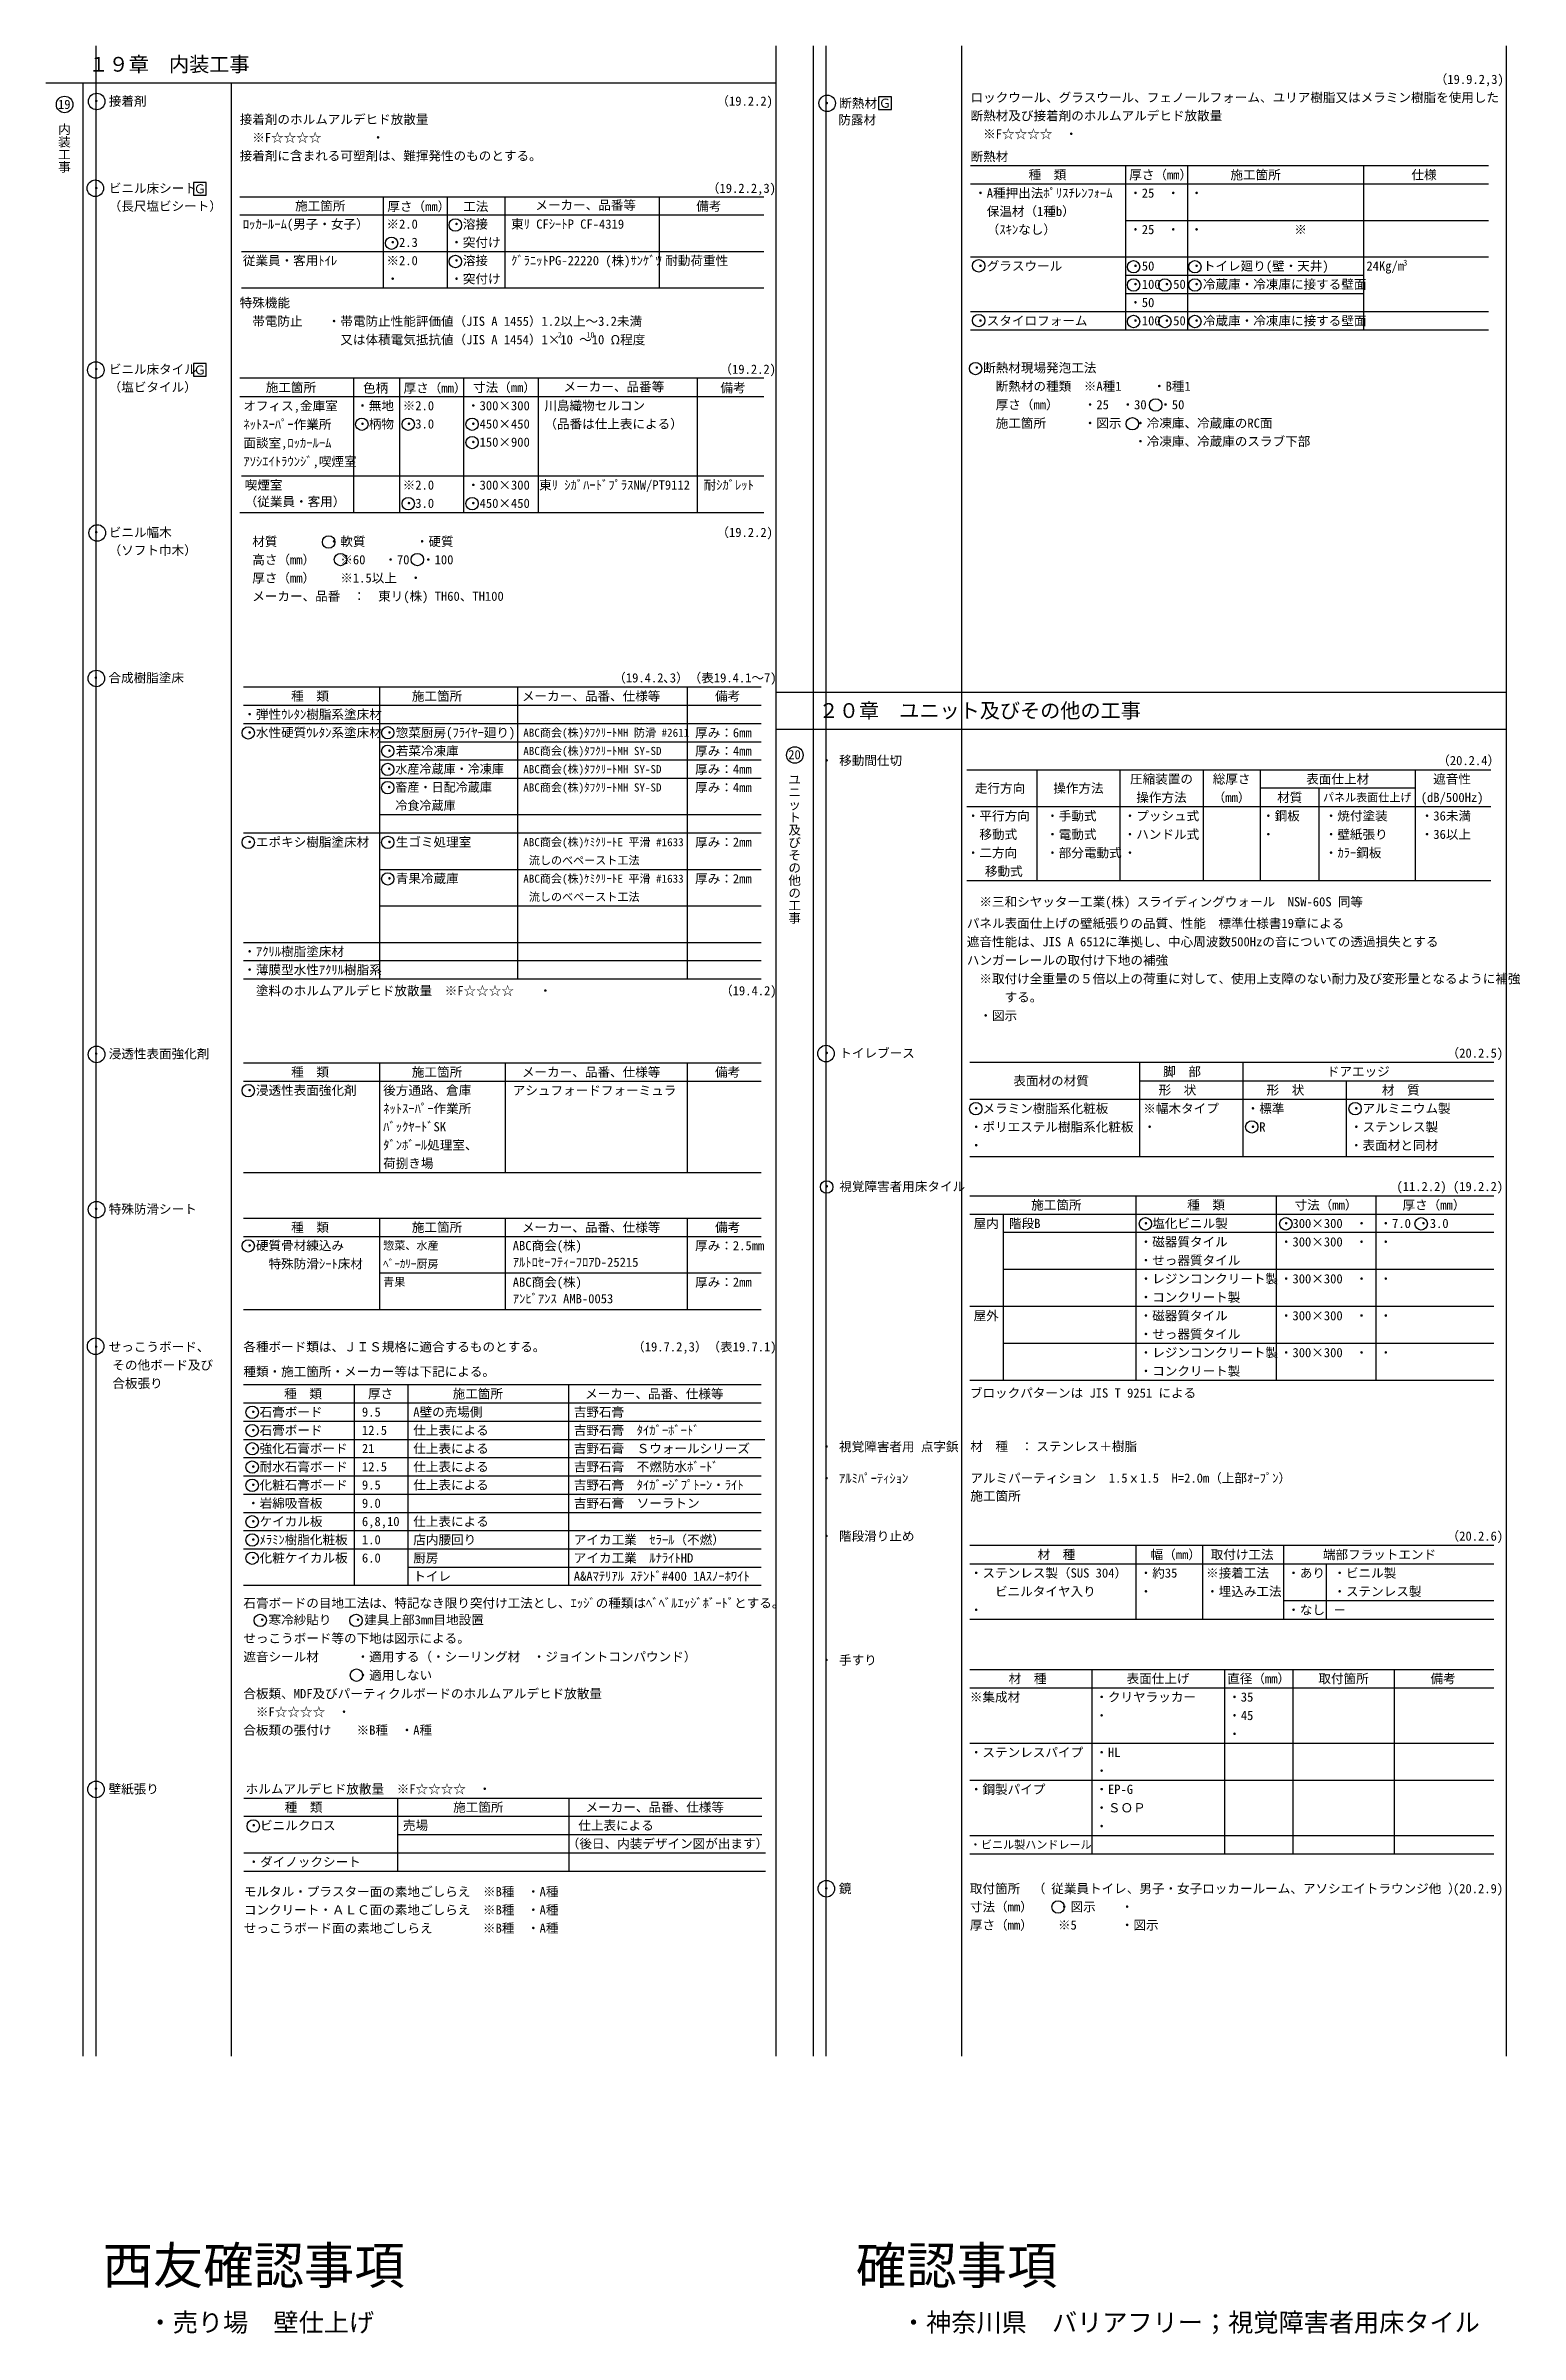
# Model space of a CAD drawing. Header units: millimetres. Extents: x 1 to 4376, y -95 to 584.
# Drawn here: x 2695 to 3095, y -36 to 584 of the extents above; entities that cross this region are included whole.
import ezdxf
from ezdxf.enums import TextEntityAlignment as Align

# ---------------------------------------------------------------- set-up
doc = ezdxf.new("R2010")
doc.units = ezdxf.units.MM
doc.header["$LTSCALE"] = 0.2
doc.layers.get('Defpoints').update_dxf_attribs({"color": 40})
for name, color, linetype in [('中枠', 6, 'Continuous'), ('文字', 7, 'Continuous'), ('文字2', 2, 'Continuous'), ('表', 4, 'Continuous')]:
    doc.layers.add(name, color=color, linetype=linetype)
doc.styles.add('@ＭＳ ゴシック', font='@MS Gothic.ttf', dxfattribs={"width": 0.85})
doc.styles.add('_Gothic_', font='MS Gothic.ttf', dxfattribs={"height": 1})
doc.styles.add('text', font='MS Gothic.ttf')
doc.styles.add('ＭＳ ゴシック', font='MS Gothic.ttf')

msp = doc.modelspace()

# ---------------------------------------------------------------- texts
at = {"layer": 'Defpoints', "style": 'ＭＳ ゴシック'}
msp.add_text('A壁の売場側', height=2.5, dxfattribs=at).set_placement((2794.79, 214.02), align=Align.MIDDLE_LEFT)
at = {"layer": '文字', "color": 7, "lineweight": -3, "style": '_Gothic_'}
for s, p in [('１９章\u3000内装工事', (2706.78, 579.12)), ('２０章\u3000ユニット及びその他の工事', (2904.66, 404.04))]:
    msp.add_text(s, height=4, dxfattribs=at).set_placement(p, align=Align.MIDDLE_LEFT)
at = {"layer": '文字', "style": 'ＭＳ ゴシック'}
for s, p in [('（19.9.2,3)', (3090.31, 575.05)), ('（19.2.2)', (2892.25, 569.15)), ('（19.2.2,3)', (2893.08, 545.54)), ('（19.2.2)', (2893.08, 496.52)), ('（19.2.2)', (2892.25, 452.32)), ('（19.4.2､3）（表19.4.1～7)', (2893.25, 412.91)), ('（20.2.4）', (3089.3, 390.51)), ('（19.4.2)', (2893.25, 328.15)), ('（20.2.5)', (3090.13, 311.25)), ('(11.2.2) (19.2.2)', (3090.13, 275.11)), ('（19.7.2,3）（表19.7.1)', (2893.25, 231.68)), ('（20.2.6)', (3090.13, 180.4)), ('(20.2.9)', (3090.13, 84.91))]:
    msp.add_text(s, height=2.5, dxfattribs=at).set_placement(p, align=Align.MIDDLE_RIGHT)
for s, height, p in [('・ 接着剤', 2.5, (2707.17, 569.15)), ('ロックウール、グラスウール、フェノールフォーム、ユリア樹脂又はメラミン樹脂を使用した', 2.5, (2945.81, 570.13)), ('接着剤のホルムアルデヒド放散量', 2.5, (2747.75, 564.21)), ('・ 断熱材', 2.5, (2905.13, 568.58)), ('防露材', 2.5, (2909.97, 564.08)), ('断熱材及び接着剤のホルムアルデヒド放散量', 2.5, (2945.81, 565.19)), ('\u3000※F☆☆☆☆\u3000\u3000\u3000\u3000・', 2.5, (2747.75, 559.27)), ('\u3000※F☆☆☆☆\u3000・', 2.5, (2945.81, 560.25)), ('接着剤に含まれる可塑剤は、難揮発性のものとする。', 2.5, (2747.75, 554.33)), ('断熱材', 2.5, (2945.81, 554.13)), ('・ ビニル床シート', 2.5, (2707.17, 545.54)), ('・A種押出法ﾎﾟﾘｽﾁﾚﾝﾌｫｰﾑ', 2.5, (2946.79, 544.24)), ('（長尺塩ビシート）', 2.5, (2712.25, 540.69)), ('\u3000保温材', 2.5, (2946.79, 539.3)), ('（1種b）', 2.5, (2960.42, 539.3)), ('・25\u3000・', 2.5, (2988.8, 544.24)), ('・', 2.5, (3005.36, 544.24)), ('ﾛｯｶｰﾙｰﾑ(男子・女子）', 2.5, (2748.61, 535.83)), ('※2.0', 2.5, (2787.52, 535.83)), ('・溶接', 2.5, (2804.81, 535.83)), ('東ﾘ CFｼｰﾄP CF-4319', 2.5, (2821.29, 535.83)), ('\u3000（ｽｷﾝなし）', 2.5, (2946.79, 534.36)), ('・25\u3000・', 2.5, (2988.8, 534.36)), ('・', 2.5, (3005.36, 534.36)), ('※', 2.5, (3033.55, 534.36)), ('※2.0', 2.5, (2787.52, 525.95)), ('・2.3', 2.5, (2787.52, 530.89)), ('・突付け', 2.5, (2804.81, 530.89)), ('・溶接', 2.5, (2804.81, 525.95)), ('・', 2.5, (2787.52, 521)), ('・突付け', 2.5, (2804.81, 521)), ('・グラスウール', 2.5, (2946.79, 524.48)), ('・50', 2.5, (2988.8, 524.48)), ('・トイレ廻り(壁・天井)', 2.5, (3005.36, 524.48)), ('・冷蔵庫・冷凍庫に接する壁面', 2.5, (3005.36, 519.53)), ('24Kg/m', 2.5, (3053.08, 524.48)), ('3', 1.6, (3063.07, 525.38)), ('特殊機能', 2.5, (2747.75, 514.52)), ('・100・50', 2.5, (2988.8, 519.53)), ('・50', 2.5, (2988.8, 514.59)), ('\u3000帯電防止\u3000\u3000・帯電防止性能評価値（JIS A 1455）1.2以上～3.2未満', 2.5, (2747.75, 509.52)), ('・スタイロフォーム', 2.5, (2946.79, 509.65)), ('・100・50', 2.5, (2988.8, 509.65)), ('・冷蔵庫・冷凍庫に接する壁面', 2.5, (3005.36, 509.65)), ('\u3000\u3000\u3000\u3000\u3000\u3000\u3000\u3000又は体積電気抵抗値（JIS A 1454）1×10 ～10 Ω程度', 2.5, (2747.75, 504.52)), ('2', 1.54, (2833.97, 505.8)), ('10', 1.538, (2841.72, 505.8)), ('・ ビニル床タイル', 2.5, (2707.17, 496.52)), ('・断熱材現場発泡工法', 2.5, (2945.81, 496.91)), ('（塩ビタイル）', 2.5, (2712.25, 491.67)), ('\u3000\u3000断熱材の種類\u3000※A種1\u3000\u3000 ・B種1', 2.5, (2945.81, 491.91)), ('オフィス,金庫室', 2.5, (2748.75, 486.6)), ('・無地', 2.5, (2779.33, 486.64)), ('※2.0', 2.5, (2791.92, 486.64)), ('・300×300', 2.5, (2809.36, 486.64)), ('川島織物セルコン', 2.5, (2830.32, 486.64)), ('\u3000\u3000厚さ（mm）\u3000\u3000・25\u3000・30\u3000・50', 2.5, (2945.81, 486.91)), ('ﾈｯﾄｽｰﾊﾟｰ作業所', 2.5, (2748.75, 481.58)), ('面談室,ﾛｯｶｰﾙｰﾑ', 2.5, (2748.75, 476.55)), ('・柄物', 2.5, (2779.33, 481.7)), ('・3.0', 2.5, (2791.92, 481.7)), ('・450×450', 2.5, (2809.36, 481.7)), ('・150×900', 2.5, (2809.36, 476.76)), ('（品番は仕上表による）', 2.5, (2830.32, 481.7)), ('  \u3000施工箇所\u3000\u3000\u3000・図示\u3000・冷凍庫、冷蔵庫のRC面', 2.5, (2945.81, 481.91)), ('\u3000\u3000\u3000\u3000\u3000\u3000\u3000\u3000\u3000\u3000\u3000\u3000\u3000・冷凍庫、冷蔵庫のスラブ下部', 2.5, (2945.81, 476.97)), ('ｱｿｼｴｲﾄﾗｳﾝｼﾞ,喫煙室', 2.5, (2748.75, 471.53)), ('※2.0', 2.5, (2791.92, 465.14)), ('・300×300', 2.5, (2809.36, 465.14)), ('・3.0', 2.5, (2791.92, 460.2)), ('・450×450', 2.5, (2809.36, 460.2)), ('・ ビニル幅木', 2.5, (2707.17, 452.32)), ('（ソフト巾木）', 2.5, (2712.25, 447.46)), ('\u3000材質\u3000\u3000\u3000\u3000・軟質\u3000\u3000\u3000\u3000・硬質', 2.5, (2747.75, 449.85)), ('\u3000高さ（mm）\u3000\u3000※60\u3000 ・70\u3000・100', 2.5, (2747.75, 444.91)), ('\u3000厚さ（mm）\u3000\u3000※1.5以上\u3000・', 2.5, (2747.75, 439.97)), ('\u3000メーカー、品番\u3000：\u3000東リ(株) TH60、TH100', 2.5, (2747.75, 435.02)), ('・ 合成樹脂塗床', 2.5, (2707.08, 412.91)), ('・弾性ｳﾚﾀﾝ樹脂系塗床材', 2.5, (2748.75, 403.02)), ('・水性硬質ｳﾚﾀﾝ系塗床材', 2.5, (2748.75, 398.08)), ('・惣菜厨房(ﾌﾗｲﾔｰ廻り)', 2.5, (2786.64, 398.08)), (' ABC商会(株)ﾀﾌｸﾘｰﾄMH 防滑 #2611', 2.2, (2823.11, 398.04)), ('厚み：6mm', 2.5, (2871.17, 398.04)), ('・若菜冷凍庫', 2.5, (2786.64, 393.14)), (' ABC商会(株)ﾀﾌｸﾘｰﾄMH SY-SD', 2.2, (2823.11, 393.1)), ('厚み：4mm', 2.5, (2871.17, 393.1)), ('・ 移動間仕切', 2.5, (2905.09, 390.51)), ('・水産冷蔵庫・冷凍庫', 2.4, (2786.64, 388.2)), ('・畜産・日配冷蔵庫', 2.4, (2786.64, 383.25)), (' ABC商会(株)ﾀﾌｸﾘｰﾄMH SY-SD', 2.2, (2823.11, 388.16)), (' ABC商会(株)ﾀﾌｸﾘｰﾄMH SY-SD', 2.2, (2823.11, 383.21)), ('厚み：4mm', 2.5, (2871.17, 388.16)), ('厚み：4mm', 2.5, (2871.17, 383.21)), ('\u3000冷食冷蔵庫', 2.4, (2786.64, 378.31)), ('・平行方向', 2.5, (2944.8, 375.51)), ('\u3000移動式', 2.5, (2944.8, 370.51)), ('・手動式', 2.5, (2966.3, 375.51)), ('・電動式', 2.5, (2966.3, 370.51)), ('・プッシュ式', 2.5, (2987.3, 375.51)), ('・ハンドル式', 2.5, (2987.3, 370.51)), ('・鋼板', 2.5, (3024.8, 375.51)), ('・焼付塗装', 2.5, (3041.8, 375.51)), ('・壁紙張り', 2.5, (3041.8, 370.51)), ('・36未満', 2.5, (3067.8, 375.51)), ('・36以上', 2.5, (3067.8, 370.51)), ('・エポキシ樹脂塗床材', 2.5, (2748.75, 368.43)), ('・生ゴミ処理室', 2.5, (2786.64, 368.43)), (' ABC商会(株)ｹﾐｸﾘｰﾄE 平滑 #1633', 2.2, (2823.11, 368.39)), ('厚み：2mm', 2.5, (2871.17, 368.39)), ('・二方向', 2.5, (2944.8, 365.51)), ('・部分電動式', 2.5, (2966.3, 365.51)), ('・', 2.5, (2987.3, 365.51)), ('・', 2.5, (3024.8, 370.51)), ('・ｶﾗｰ鋼板', 2.5, (3041.8, 365.51)), ('・青果冷蔵庫', 2.5, (2786.64, 358.54)), (' ABC商会(株)ｹﾐｸﾘｰﾄE 平滑 #1633', 2.2, (2823.11, 358.5)), ('\u3000流しのべペースト工法', 2.2, (2823.11, 363.45)), ('厚み：2mm', 2.5, (2871.17, 358.5)), ('\u3000移動式', 2.5, (2946.3, 360.51)), ('\u3000流しのべペースト工法', 2.2, (2823.11, 353.56)), ('\u3000※三和シヤッター工業(株) スライディングウォール\u3000NSW-60S 同等', 2.5, (2944.8, 352.24)), ('パネル表面仕上げの壁紙張りの品質、性能\u3000標準仕様書19章による', 2.5, (2944.8, 346.41)), ('遮音性能は、JIS A 6512に準拠し、中心周波数500Hzの音についての透過損失とする', 2.5, (2944.8, 341.41)), ('・ｱｸﾘﾙ樹脂塗床材', 2.5, (2748.75, 338.78)), ('・薄膜型水性ｱｸﾘﾙ樹脂系', 2.5, (2748.75, 333.83)), ('ハンガーレールの取付け下地の補強', 2.5, (2944.8, 336.41)), ('\u3000塗料のホルムアルデヒド放散量\u3000※F☆☆☆☆\u3000\u3000・', 2.5, (2748.75, 328.15)), ('\u3000※取付け全重量の５倍以上の荷重に対して、使用上支障のない耐力及び変形量となるように補強', 2.5, (2944.8, 331.41)), ('\u3000・図示', 2.5, (2944.8, 321.41)), ('\u3000\u3000\u3000する。', 2.5, (2944.8, 326.41)), ('・ 浸透性表面強化剤', 2.5, (2707.15, 311.06)), ('・ トイレブース', 2.5, (2905.13, 311.25)), ('・浸透性表面強化剤', 2.5, (2748.75, 301.17)), ('・メラミン樹脂系化粧板', 2.5, (2945.63, 296.25)), ('※幅木タイプ', 2.5, (2992.63, 296.25)), ('・標準', 2.5, (3020.63, 296.25)), ('・アルミニウム製', 2.5, (3048.63, 296.25)), ('・ポリエステル樹脂系化粧板', 2.5, (2945.63, 291.25)), ('・', 2.5, (2992.63, 291.25)), ('・R', 2.5, (3020.63, 291.25)), ('・ステンレス製', 2.5, (3048.63, 291.25)), ('・', 2.5, (2945.63, 286.25)), ('・表面材と同材', 2.5, (3048.63, 286.25)), ('・ 視覚障害者用床タイル', 2.5, (2905.13, 275.11)), ('・ 特殊防滑シート', 2.5, (2707.15, 269)), ('屋内', 2.5, (2946.63, 265.11)), ('階段B', 2.5, (2956.23, 265.11)), ('・塩化ビニル製', 2.5, (2991.63, 265.11)), ('・硬質骨材練込み', 2.5, (2748.75, 259.12)), ('惣菜、水産', 2.2, (2786.64, 259.12)), ('ABC商会(株)', 2.5, (2821.75, 259.08)), ('厚み：2.5mm', 2.5, (2871.17, 259.08)), ('・磁器質タイル', 2.5, (2991.63, 260.11)), ('・300×300\u3000・', 2.5, (3029.63, 265.11)), ('・300×300\u3000・', 2.5, (3029.63, 260.11)), ('・7.0 ・3.0', 2.5, (3056.63, 265.11)), ('・', 2.5, (3056.63, 260.11)), ('\u3000\u3000特殊防滑ｼｰﾄ床材', 2.5, (2748.75, 254.17)), ('ﾍﾞｰｶﾘｰ厨房', 2.2, (2786.64, 254.17)), ('ｱﾙﾄﾛｾｰﾌﾃｨｰﾌﾛｱD-25215', 2.5, (2821.75, 254.6)), ('・せっ器質タイル', 2.5, (2991.63, 255.11)), ('青果', 2.2, (2786.64, 249.23)), ('ABC商会(株)', 2.5, (2821.75, 249.19)), ('厚み：2mm', 2.5, (2871.17, 249.19)), ('・レジンコンクリート製', 2.5, (2991.63, 250.11)), ('・300×300\u3000・', 2.5, (3029.63, 250.11)), ('・', 2.5, (3056.63, 250.11)), ('ｱﾝﾋﾞｱﾝｽ AMB-0053', 2.5, (2821.75, 244.72)), ('・コンクリート製', 2.5, (2991.63, 245.11)), ('屋外', 2.5, (2946.63, 240.11)), ('・磁器質タイル', 2.5, (2991.63, 240.11)), ('・せっ器質タイル', 2.5, (2991.63, 235.11)), ('・300×300\u3000・', 2.5, (3029.63, 240.11)), ('・', 2.5, (3056.63, 240.11)), ('・ せっこうボード、', 2.5, (2707.15, 231.68)), ('各種ボード類は、ＪＩＳ規格に適合するものとする。', 2.5, (2748.75, 231.68)), ('・レジンコンクリート製', 2.5, (2991.63, 230.11)), ('・300×300\u3000・', 2.5, (3029.63, 230.11)), ('・', 2.5, (3056.63, 230.11)), ('合板張り', 2.5, (2713.25, 221.8)), ('その他ボード及び', 2.5, (2713.25, 226.74)), ('種類・施工箇所・メーカー等は下記による。', 2.5, (2748.75, 224.97)), ('・コンクリート製', 2.5, (2991.63, 225.11)), ('ブロックパターンは JIS T 9251 による', 2.5, (2945.63, 219.17)), ('・石膏ボード', 2.5, (2749.74, 214.02)), ('9.5', 2.5, (2780.88, 214.02)), ('吉野石膏', 2.5, (2838.29, 214.02)), ('・石膏ボード', 2.5, (2749.74, 209.07)), ('・強化石膏ボード', 2.5, (2749.74, 204.13)), ('21', 2.5, (2780.88, 204.13)), ('12.5', 2.5, (2780.88, 209.07)), ('仕上表による', 2.5, (2794.79, 209.07)), ('仕上表による', 2.5, (2794.79, 204.13)), ('吉野石膏\u3000ﾀｲｶﾞｰﾎﾞｰﾄﾞ', 2.5, (2838.29, 209.07)), ('吉野石膏\u3000Ｓウォールシリーズ', 2.5, (2838.29, 204.13)), ('・ 視覚障害者用 点字鋲', 2.5, (2905.06, 204.63)), ('・耐水石膏ボード', 2.5, (2749.74, 199.19)), ('12.5', 2.5, (2780.88, 199.19)), ('仕上表による', 2.5, (2794.79, 199.19)), ('吉野石膏\u3000不燃防水ﾎﾞｰﾄﾞ', 2.5, (2838.29, 199.19)), ('・化粧石膏ボード', 2.5, (2749.74, 194.25)), ('9.5', 2.5, (2780.88, 194.25)), ('仕上表による', 2.5, (2794.79, 194.25)), ('吉野石膏\u3000ﾀｲｶﾞｰｼﾞﾌﾟﾄｰﾝ・ﾗｲﾄ', 2.5, (2838.29, 194.25)), ('・ ｱﾙﾐﾊﾟｰﾃｨｼｮﾝ', 2.5, (2905.06, 196.05)), ('・岩綿吸音板', 2.5, (2749.74, 189.31)), ('9.0', 2.5, (2780.88, 189.31)), ('吉野石膏\u3000ソーラトン', 2.5, (2838.29, 189.31)), ('・ケイカル板', 2.5, (2749.74, 184.36)), ('・ﾒﾗﾐﾝ樹脂化粧板', 2.5, (2749.74, 179.42)), ('6,8,10', 2.5, (2780.88, 184.36)), ('1.0', 2.5, (2780.88, 179.42)), ('仕上表による', 2.5, (2794.79, 184.36)), ('店内腰回り', 2.5, (2794.79, 179.42)), ('アイカ工業\u3000ｾﾗｰﾙ（不燃）', 2.5, (2838.29, 179.42)), ('・ 階段滑り止め', 2.5, (2905.06, 180.4)), ('・化粧ケイカル板', 2.5, (2749.74, 174.48)), ('6.0', 2.5, (2780.88, 174.48)), ('厨房', 2.5, (2794.79, 174.48)), ('アイカ工業\u3000ﾙﾅﾗｲﾄHD', 2.5, (2838.29, 174.48)), ('トイレ', 2.5, (2794.79, 169.54)), ('A&Aﾏﾃﾘｱﾙ ｽﾃﾝﾄﾞ#400 1Aｽﾉｰﾎﾜｲﾄ', 2.5, (2838.29, 169.54)), ('・ステンレス製（SUS 304）', 2.5, (2945.63, 170.4)), ('・約35', 2.5, (2991.63, 170.4)), ('※接着工法', 2.5, (3009.63, 170.4)), ('・あり', 2.5, (3031.63, 170.4)), ('・ビニル製', 2.5, (3044.13, 170.4)), ('石膏ボードの目地工法は、特記なき限り突付け工法とし、ｴｯｼﾞの種類はﾍﾞﾍﾞﾙｴｯｼﾞﾎﾞｰﾄﾞとする。', 2.5, (2748.75, 162.26)), ('\u3000\u3000ビニルタイヤ入り', 2.5, (2945.63, 165.4)), ('・', 2.5, (2991.63, 165.4)), ('・埋込み工法', 2.5, (3009.63, 165.4)), ('・なし', 2.5, (3031.63, 160.4)), ('・ステンレス製', 2.5, (3044.13, 165.4)), ('\u3000・寒冷紗貼り', 2.5, (2748.75, 157.72)), ('\u3000・建具上部3mm目地設置', 2.5, (2774.7, 157.72)), ('・', 2.5, (2945.63, 160.4)), ('－', 2.5, (3044.13, 160.4)), ('遮音シール材\u3000\u3000\u3000・適用する（・シーリング材\u3000・ジョイントコンパウンド）', 2.5, (2748.75, 147.72)), ('せっこうボード等の下地は図示による。', 2.5, (2748.75, 152.72)), ('\u3000\u3000\u3000\u3000\u3000\u3000\u3000\u3000\u3000・適用しない', 2.5, (2748.75, 142.72)), ('・ 手すり', 2.5, (2905.06, 146.8)), ('合板類、MDF及びパーティクルボードのホルムアルデヒド放散量', 2.5, (2748.75, 137.72)), ('※集成材', 2.5, (2945.63, 136.8)), ('・クリヤラッカー', 2.5, (2979.63, 136.8)), ('・35', 2.5, (3015.63, 136.8)), ('\u3000※F☆☆☆☆\u3000・', 2.5, (2748.75, 132.78)), ('・', 2.5, (2979.63, 131.8)), ('・45', 2.5, (3015.63, 131.8)), ('合板類の張付け\u3000\u3000※B種\u3000・A種\u3000', 2.5, (2748.75, 127.84)), ('・', 2.5, (3015.63, 126.8)), ('・ステンレスパイプ', 2.5, (2945.63, 121.8)), ('・HL', 2.5, (2979.63, 121.8)), ('・ 壁紙張り', 2.5, (2707.1, 111.9)), ('ホルムアルデヒド放散量\u3000※F☆☆☆☆\u3000・', 2.5, (2749.38, 111.9)), ('・鋼製パイプ', 2.5, (2945.63, 111.8)), ('・', 2.5, (2979.63, 116.8)), ('・EP-G', 2.5, (2979.63, 111.8)), ('・ＳＯＰ', 2.5, (2979.63, 106.8)), ('・ビニルクロス', 2.5, (2749.87, 102.02)), ('売場', 2.5, (2792, 102.02)), ('仕上表による', 2.5, (2839.52, 102.02)), ('・', 2.5, (2979.63, 101.8)), ('・ダイノックシート', 2.5, (2749.87, 92.14)), ('（後日、内装デザイン図が出ます）', 2.5, (2836.4, 97.08)), ('・ビニル製ハンドレール', 2.2, (2945.63, 96.8)), ('モルタル・プラスター面の素地ごしらえ\u3000※B種\u3000・A種', 2.5, (2748.89, 84.08)), ('コンクリート・ＡＬＣ面の素地ごしらえ\u3000※B種\u3000・A種', 2.5, (2748.89, 79.14)), ('・ 鏡', 2.5, (2905, 84.91)), ('取付箇所\u3000（\u3000\u3000\u3000\u3000\u3000\u3000\u3000\u3000\u3000\u3000\u3000\u3000\u3000\u3000\u3000\u3000\u3000\u3000\u3000\u3000\u3000\u3000\u3000\u3000\u3000\u3000\u3000\u3000\u3000\u3000\u3000\u3000）\u3000', 2.5, (2945.63, 84.91)), ('寸法（mm）\u3000\u3000・図示\u3000\u3000・', 2.5, (2945.63, 79.97)), ('従業員トイレ、男子・女子ロッカールーム、アソシエイトラウンジ他', 2.5, (2967.68, 84.91)), ('せっこうボード面の素地ごしらえ\u3000\u3000\u3000\u3000※B種\u3000・A種', 2.5, (2748.89, 74.19)), ('厚さ（mm）\u3000\u3000※5\u3000\u3000\u3000 ・図示', 2.5, (2945.63, 75.03)), ('西友確認事項', 10, (2710.61, -17.2)), ('確認事項', 10, (2914.75, -17.2)), ('・売り場\u3000壁仕上げ', 5, (2722.8, -32.62)), ('・神奈川県\u3000バリアフリー；視覚障害者用床タイル', 5, (2926.95, -32.62))]:
    msp.add_text(s, height=height, dxfattribs=at).set_placement(p, align=Align.MIDDLE_LEFT)
for s, height, p in [('19', 2.5, (2700.22, 568.27)), ('種\u3000類', 2.5, (2966.63, 549.19)), ('厚さ（mm）', 2.5, (2997.32, 549.19)), ('施工箇所', 2.5, (3023.05, 549.19)), ('仕様', 2.5, (3068.68, 549.19)), ('施工箇所', 2.5, (2769.59, 540.77)), ('厚さ（mm）', 2.5, (2796.29, 540.61)), ('工法', 2.5, (2811.73, 540.61)), ('メーカー、品番等', 2.5, (2841.51, 540.97)), ('備考', 2.5, (2874.88, 540.69)), ('施工箇所', 2.5, (2761.63, 491.58)), ('色柄', 2.5, (2784.59, 491.42)), ('厚さ（mm）', 2.5, (2800.69, 491.42)), ('寸法（mm）', 2.5, (2819.5, 491.58)), ('メーカー、品番等', 2.5, (2849.17, 491.78)), ('備考', 2.5, (2881.44, 491.5)), ('種\u3000類', 2.5, (2766.82, 407.96)), ('施工箇所', 2.5, (2801.23, 407.96)), ('メーカー、品番、仕様等', 2.5, (2843, 407.96)), ('備考', 2.5, (2879.99, 407.96)), ('20', 2.5, (2898.1, 392.1)), ('走行方向', 2.5, (2953.8, 383.01)), ('操作方法', 2.5, (2975.05, 383.01)), ('圧縮装置の', 2.5, (2997.55, 385.51)), ('総厚さ', 2.5, (3016.55, 385.51)), ('表面仕上材', 2.5, (3045.3, 385.51)), ('遮音性', 2.5, (3076.3, 385.51)), ('操作方法', 2.5, (2997.55, 380.51)), ('（mm）', 2.5, (3016.55, 380.51)), ('材質', 2.5, (3032.3, 380.51)), ('パネル表面仕上げ', 2.2, (3053.3, 380.51)), ('(dB/500Hz)', 2.5, (3076.3, 380.51)), ('種\u3000類', 2.5, (2766.82, 306.11)), ('施工箇所', 2.5, (2801.23, 306.11)), ('メーカー、品番、仕様等', 2.5, (2843, 306.11)), ('備考', 2.5, (2879.99, 306.11)), ('表面材の材質', 2.5, (2967.63, 303.75)), ('脚\u3000部', 2.5, (3003.13, 306.25)), ('ドアエッジ', 2.5, (3050.88, 306.25)), ('形\u3000状', 2.5, (3001.88, 301.25)), ('形\u3000状', 2.5, (3031.13, 301.25)), ('材\u3000質', 2.5, (3062.38, 301.25)), ('施工箇所', 2.5, (2969.07, 270.11)), ('種\u3000類', 2.5, (3009.63, 270.11)), ('寸法（mm）', 2.5, (3042.13, 270.11)), ('厚さ（mm）', 2.5, (3071.38, 270.11)), ('種\u3000類', 2.5, (2766.82, 264.06)), ('施工箇所', 2.5, (2801.23, 264.06)), ('メーカー、品番、仕様等', 2.5, (2843, 264.06)), ('備考', 2.5, (2879.99, 264.06)), ('種\u3000類', 2.5, (2764.93, 218.96)), ('厚さ', 2.5, (2785.94, 218.96)), ('施工箇所', 2.5, (2812.28, 218.96)), ('メーカー、品番、仕様等', 2.5, (2860.11, 218.96)), ('材\u3000種', 2.5, (2969.07, 175.4)), ('幅（mm）', 2.5, (3001.42, 175.4)), ('取付け工法', 2.5, (3019.42, 175.4)), ('端部フラットエンド', 2.5, (3056.63, 175.4)), ('材\u3000種', 2.5, (2961.26, 141.8)), ('表面仕上げ', 2.5, (2996.63, 141.8)), ('直径（mm）', 2.5, (3023.88, 141.8)), ('取付箇所', 2.5, (3046.88, 141.8)), ('備考', 2.5, (3073.88, 141.8)), ('種\u3000類', 2.5, (2765.06, 106.96)), ('施工箇所', 2.5, (2812.41, 106.96)), ('メーカー、品番、仕様等', 2.5, (2860.24, 106.96))]:
    msp.add_text(s, height=height, dxfattribs=at).set_placement(p, align=Align.MIDDLE_CENTER)
at = {"layer": '文字', "style": '@ＭＳ ゴシック'}
for s, p in [('内装工事', (2700.22, 563.25)), ('ユニット及びその他の工事', (2898.1, 387.08))]:
    msp.add_text(s, height=2.5, rotation=270, dxfattribs=at).set_placement(p, align=Align.MIDDLE_LEFT)
at = {"layer": '文字', "style": 'ＭＳ ゴシック'}
for s, p in [('材\u3000種\u3000：', (2945.75, 203.45)), ('ステンレス＋樹脂', (2963.65, 203.45)), ('施工箇所', (2945.75, 190.02)), ('アルミパーティション\u30001.5ｘ1.5\u3000H=2.0m（上部ｵｰﾌﾟﾝ）', (2945.75, 194.87))]:
    msp.add_text(s, height=2.5, dxfattribs=at).set_placement(p)
at = {"layer": '文字2', "style": 'ＭＳ ゴシック'}
for s, p in [('従業員・客用ﾄｲﾚ', (2748.61, 525.95)), ('ｸﾞﾗﾆｯﾄPG-22220 (株)ｻﾝｹﾞﾂ', (2821.29, 525.95)), ('耐動荷重性', (2863.07, 525.95)), ('喫煙室', (2749.11, 465.14)), ('東ﾘ ｼｶﾞﾊｰﾄﾞﾌﾟﾗｽNW/PT9112', (2828.9, 465.14)), ('耐ｼｶﾞﾚｯﾄ', (2873.45, 465.14)), ('（従業員・客用）', (2749.11, 460.66)), ('後方通路、倉庫', (2786.64, 301.17)), ('ﾈｯﾄｽｰﾊﾟｰ作業所', (2786.64, 296.23)), ('アシュフォードフォーミュラ', (2821.75, 301.13)), ('ﾊﾞｯｸﾔｰﾄﾞSK', (2786.64, 291.29)), ('ﾀﾞﾝﾎﾞｰﾙ処理室、', (2786.64, 286.35)), ('荷捌き場', (2786.64, 281.4))]:
    msp.add_text(s, height=2.5, dxfattribs=at).set_placement(p, align=Align.MIDDLE_LEFT)

# ---------------------------------------------------------------- blocks, each defined once
blk = doc.blocks.new('G')
at = {"color": 0, "linetype": 'ByBlock', "lineweight": -2}
blk.add_lwpolyline([(-1.75, -1.75), (1.75, -1.75), (1.75, 1.75), (-1.75, 1.75)], close=True, dxfattribs=at)
at = {"color": 0, "linetype": 'ByBlock', "lineweight": -2, "style": 'text'}
blk.add_text('Ｇ', height=2.5, dxfattribs=at).set_placement((0, 0), align=Align.MIDDLE)

# ---------------------------------------------------------------- linework, layer by layer
at = {"layer": 'Defpoints', "color": 251}
for p, q in [((2708.75, 584.14), (2708.75, 39.52)), ((2906.63, 584.14), (2906.63, 39.52))]:
    msp.add_line(p, q, dxfattribs=at)
at = {"layer": 'Defpoints'}
for centre, radius in [((2708.63, 545.54), 2.24), ((2750.08, 301.07), 1.68), ((2906.81, 274.98), 1.68), ((2993.19, 265), 1.68), ((3031.25, 265), 1.68), ((3067.92, 265), 1.68), ((2751.13, 213.93), 1.68), ((2708.83, 111.77), 2.24), ((2751.44, 101.86), 1.68)]:
    msp.add_circle(centre, radius, dxfattribs=at)
at = {"layer": '中枠'}
for p, q in [((2893.08, 584.14), (2893.08, 39.52)), ((2903.13, 584.14), (2903.13, 39.52)), ((2943.31, 584.14), (2943.31, 39.52)), ((3090.96, 584.14), (3090.96, 39.52)), ((2695.2, 574.09), (2893.08, 574.09)), ((2705.25, 574.09), (2705.25, 39.52)), ((2745.43, 574.09), (2745.43, 39.52)), ((2893.08, 409.06), (3090.96, 409.06)), ((2893.08, 399.01), (3090.96, 399.01))]:
    msp.add_line(p, q, dxfattribs=at)
at = {"layer": '文字2'}
for centre, radius in [((2700.31, 568.24), 2.24), ((2709.01, 569.04), 2.24), ((2906.96, 568.55), 2.24), ((2806.2, 535.58), 1.68), ((2788.91, 530.64), 1.68), ((2806.2, 525.7), 1.68), ((2948.01, 524.52), 1.68), ((2989.99, 524.27), 1.68), ((2989.99, 519.33), 1.68), ((2998.45, 519.33), 1.68), ((3006.61, 524.27), 1.68), ((3006.61, 519.33), 1.68), ((2948.01, 509.7), 1.68), ((2989.99, 509.45), 1.68), ((2998.45, 509.45), 1.68), ((3006.61, 509.45), 1.68), ((2708.77, 496.3), 2.24), ((2947.17, 496.69), 1.68), ((2995.98, 486.83), 1.68), ((2780.86, 481.6), 1.68), ((2793.44, 481.6), 1.68), ((2810.73, 481.6), 1.68), ((2810.73, 476.65), 1.68), ((2989.66, 481.74), 1.68), ((2793.44, 460.1), 1.68), ((2810.73, 460.1), 1.68), ((2709.16, 452.16), 2.24), ((2771.86, 449.7), 1.68), ((2775.07, 444.94), 1.68), ((2795.9, 444.94), 1.68), ((2708.91, 412.74), 2.24), ((2750.08, 397.98), 1.68), ((2787.87, 398.02), 1.68), ((2787.87, 393.02), 1.68), ((2898.19, 391.99), 2.24), ((2787.87, 388.09), 1.68), ((2787.87, 383.15), 1.68), ((2750.08, 368.33), 1.68), ((2787.87, 368.33), 1.68), ((2787.87, 358.44), 1.68), ((2708.98, 310.89), 2.24), ((2906.64, 311.11), 2.24), ((2947.23, 296.19), 1.68), ((3050.01, 296.19), 1.68), ((3022.01, 291.24), 1.68), ((2708.98, 268.84), 2.24), ((2750.08, 259.01), 1.68), ((2708.71, 231.83), 2.24), ((2751.13, 208.99), 1.68), ((2751.13, 204.05), 1.68), ((2751.13, 199.1), 1.68), ((2751.13, 194.16), 1.68), ((2751.13, 184.28), 1.68), ((2751.13, 179.34), 1.68), ((2751.13, 174.39), 1.68), ((2753.33, 157.56), 1.68), ((2779.28, 157.56), 1.68), ((2779.41, 142.73), 1.68), ((2906.74, 84.86), 2.24), ((2969.52, 79.92), 1.68)]:
    msp.add_circle(centre, radius, dxfattribs=at)
at = {"layer": '表'}
for p, q in [((2945.81, 551.66), (3086.16, 551.66)), ((2945.81, 546.72), (3086.16, 546.72)), ((2987.81, 551.66), (2987.81, 507.18)), ((3004.56, 551.66), (3004.56, 507.18)), ((3052.29, 551.66), (3052.29, 507.18)), ((2747.75, 543.24), (2889.75, 543.24)), ((2786.68, 543.24), (2786.68, 518.53)), ((2803.97, 543.24), (2803.97, 518.53)), ((2819.61, 543.24), (2819.61, 518.53)), ((2861.4, 543.24), (2861.4, 518.53)), ((2747.75, 538.3), (2889.75, 538.3)), ((2987.81, 536.83), (3086.16, 536.83)), ((2748.24, 528.42), (2889.75, 528.42)), ((2945.81, 526.95), (3086.16, 526.95)), ((2987.81, 522.01), (3052.29, 522.01)), ((2748.24, 518.53), (2889.75, 518.53)), ((2987.81, 517.06), (3052.29, 517.06)), ((2945.81, 512.12), (3086.16, 512.12)), ((2945.81, 507.18), (3086.16, 507.18)), ((2889.75, 494.05), (2747.75, 494.05)), ((2778.6, 494.05), (2778.6, 457.73)), ((2791.08, 494.05), (2791.08, 457.73)), ((2808.37, 494.05), (2808.37, 457.73)), ((2828.64, 494.05), (2828.64, 457.73)), ((2871.73, 494.05), (2871.73, 457.73)), ((2747.75, 489.11), (2889.75, 489.11)), ((2748.24, 467.61), (2889.75, 467.61)), ((2747.75, 457.73), (2889.75, 457.73)), ((2748.75, 410.43), (2889.1, 410.43)), ((2785.6, 410.43), (2785.6, 331.36)), ((2823.05, 410.43), (2823.05, 331.36)), ((2869, 410.43), (2869, 331.36)), ((2748.75, 405.49), (2889.1, 405.49)), ((2748.75, 400.55), (2889.1, 400.55)), ((2785.6, 395.61), (2889.1, 395.61)), ((2785.6, 390.67), (2889.1, 390.67)), ((2785.6, 385.72), (2889.1, 385.72)), ((2944.8, 388.01), (3086.8, 388.01)), ((2963.8, 388.01), (2963.8, 358.01)), ((2986.3, 388.01), (2986.3, 358.01)), ((3008.8, 388.01), (3008.8, 358.01)), ((3024.3, 388.01), (3024.3, 358.01)), ((3066.3, 388.01), (3066.3, 358.01)), ((3066.3, 383.01), (3024.3, 383.01)), ((3040.3, 358.01), (3040.3, 383.01)), ((2785.6, 375.84), (2889.1, 375.84)), ((2944.8, 378.01), (3086.8, 378.01)), ((2748.75, 370.9), (2889.1, 370.9)), ((2785.6, 361.02), (2889.1, 361.02)), ((2944.8, 358.01), (3086.8, 358.01)), ((2785.6, 351.13), (2889.1, 351.13)), ((2748.75, 341.25), (2889.1, 341.25)), ((2748.75, 336.31), (2889.1, 336.31)), ((2748.75, 331.36), (2889.1, 331.36)), ((2748.75, 308.58), (2889.1, 308.58)), ((2785.6, 308.58), (2785.6, 278.93)), ((2819.67, 308.58), (2819.67, 278.93)), ((2869, 308.58), (2869, 278.93)), ((2945.63, 308.75), (3087.63, 308.75)), ((2991.63, 308.75), (2991.63, 283.25)), ((3019.63, 308.75), (3019.63, 283.25)), ((2748.75, 303.64), (2889.1, 303.64)), ((2945.63, 298.75), (3087.63, 298.75)), ((2991.63, 303.75), (3087.63, 303.75)), ((3047.63, 303.75), (3047.63, 283.25)), ((2945.63, 283.25), (3087.63, 283.25)), ((2748.75, 278.93), (2889.1, 278.93)), ((2945.63, 272.61), (3087.63, 272.61)), ((2945.63, 267.61), (3087.63, 267.61)), ((2954.63, 267.61), (2954.63, 222.61)), ((2990.63, 272.61), (2990.63, 222.61)), ((3028.63, 272.61), (3028.63, 222.61)), ((3055.63, 272.61), (3055.63, 222.61)), ((2748.75, 266.53), (2889.1, 266.53)), ((2748.75, 261.59), (2889.1, 261.59)), ((2785.6, 266.53), (2785.6, 241.82)), ((2819.67, 266.53), (2819.67, 241.82)), ((2869, 266.53), (2869, 241.82)), ((3087.63, 262.61), (2954.63, 262.61)), ((2785.6, 251.7), (2889.1, 251.7)), ((3087.63, 252.61), (2954.63, 252.61)), ((2748.75, 241.82), (2889.1, 241.82)), ((3087.63, 242.61), (2945.63, 242.61)), ((3087.63, 232.61), (2954.63, 232.61)), ((2748.75, 221.43), (2889.1, 221.43)), ((2778.82, 221.43), (2778.82, 167.07)), ((2793.34, 221.43), (2793.34, 167.07)), ((2836.83, 221.43), (2836.83, 167.07)), ((2945.63, 222.61), (3087.63, 222.61)), ((2748.75, 216.49), (2889.1, 216.49)), ((2748.75, 211.54), (2889.1, 211.54)), ((2748.75, 206.6), (2890.09, 206.6)), ((2748.75, 201.66), (2889.1, 201.66)), ((2748.75, 196.72), (2889.1, 196.72)), ((2748.75, 191.78), (2889.1, 191.78)), ((2748.75, 186.83), (2889.1, 186.83)), ((2748.75, 181.89), (2889.1, 181.89)), ((2748.75, 176.95), (2889.1, 176.95)), ((2945.63, 177.9), (3087.63, 177.9)), ((2990.63, 177.9), (2990.63, 157.9)), ((3008.63, 177.9), (3008.63, 157.9)), ((3030.63, 177.9), (3030.63, 157.9)), ((2793.34, 172.01), (2889.1, 172.01)), ((2945.63, 172.9), (3087.63, 172.9)), ((3042.13, 172.9), (3042.13, 157.9)), ((2748.75, 167.07), (2889.1, 167.07)), ((3087.63, 162.9), (3030.63, 162.9)), ((2945.63, 157.9), (3087.63, 157.9)), ((2945.63, 144.3), (3087.63, 144.3)), ((2978.63, 144.3), (2978.63, 94.3)), ((3014.63, 144.3), (3014.63, 94.3)), ((3033.13, 144.3), (3033.13, 94.3)), ((3060.63, 144.3), (3060.63, 94.3)), ((2945.63, 139.3), (3087.63, 139.3)), ((2945.63, 124.3), (3087.63, 124.3)), ((2945.63, 114.3), (3087.63, 114.3)), ((2748.89, 109.43), (2889.24, 109.43)), ((2790.54, 109.43), (2790.54, 89.66)), ((2836.97, 109.43), (2836.97, 89.66)), ((2748.89, 104.49), (2889.24, 104.49)), ((2790.54, 99.55), (2889.24, 99.55)), ((2945.63, 99.3), (3087.63, 99.3)), ((2748.89, 94.61), (2890.23, 94.61)), ((2945.63, 94.3), (3087.63, 94.3)), ((2748.89, 89.66), (2890.23, 89.66))]:
    msp.add_line(p, q, dxfattribs=at)

# ---------------------------------------------------------------- block references
at = {"layer": '文字', "xscale": 0.9883948445240094, "yscale": 0.9883948445240094, "zscale": 0.9883948445240094}
for p in [(2922.62, 568.58), (2736.96, 545.39), (2736.96, 496.33)]:
    msp.add_blockref('G', p, dxfattribs=at)

msp.set_redraw_order([(e.dxf.handle, doc.entitydb.next_handle()) for e in msp.query("TEXT MTEXT ATTDEF DIMENSION ARC_DIMENSION")])  # texts and dimensions are drawn at this point

doc.saveas('drawing.dxf')
